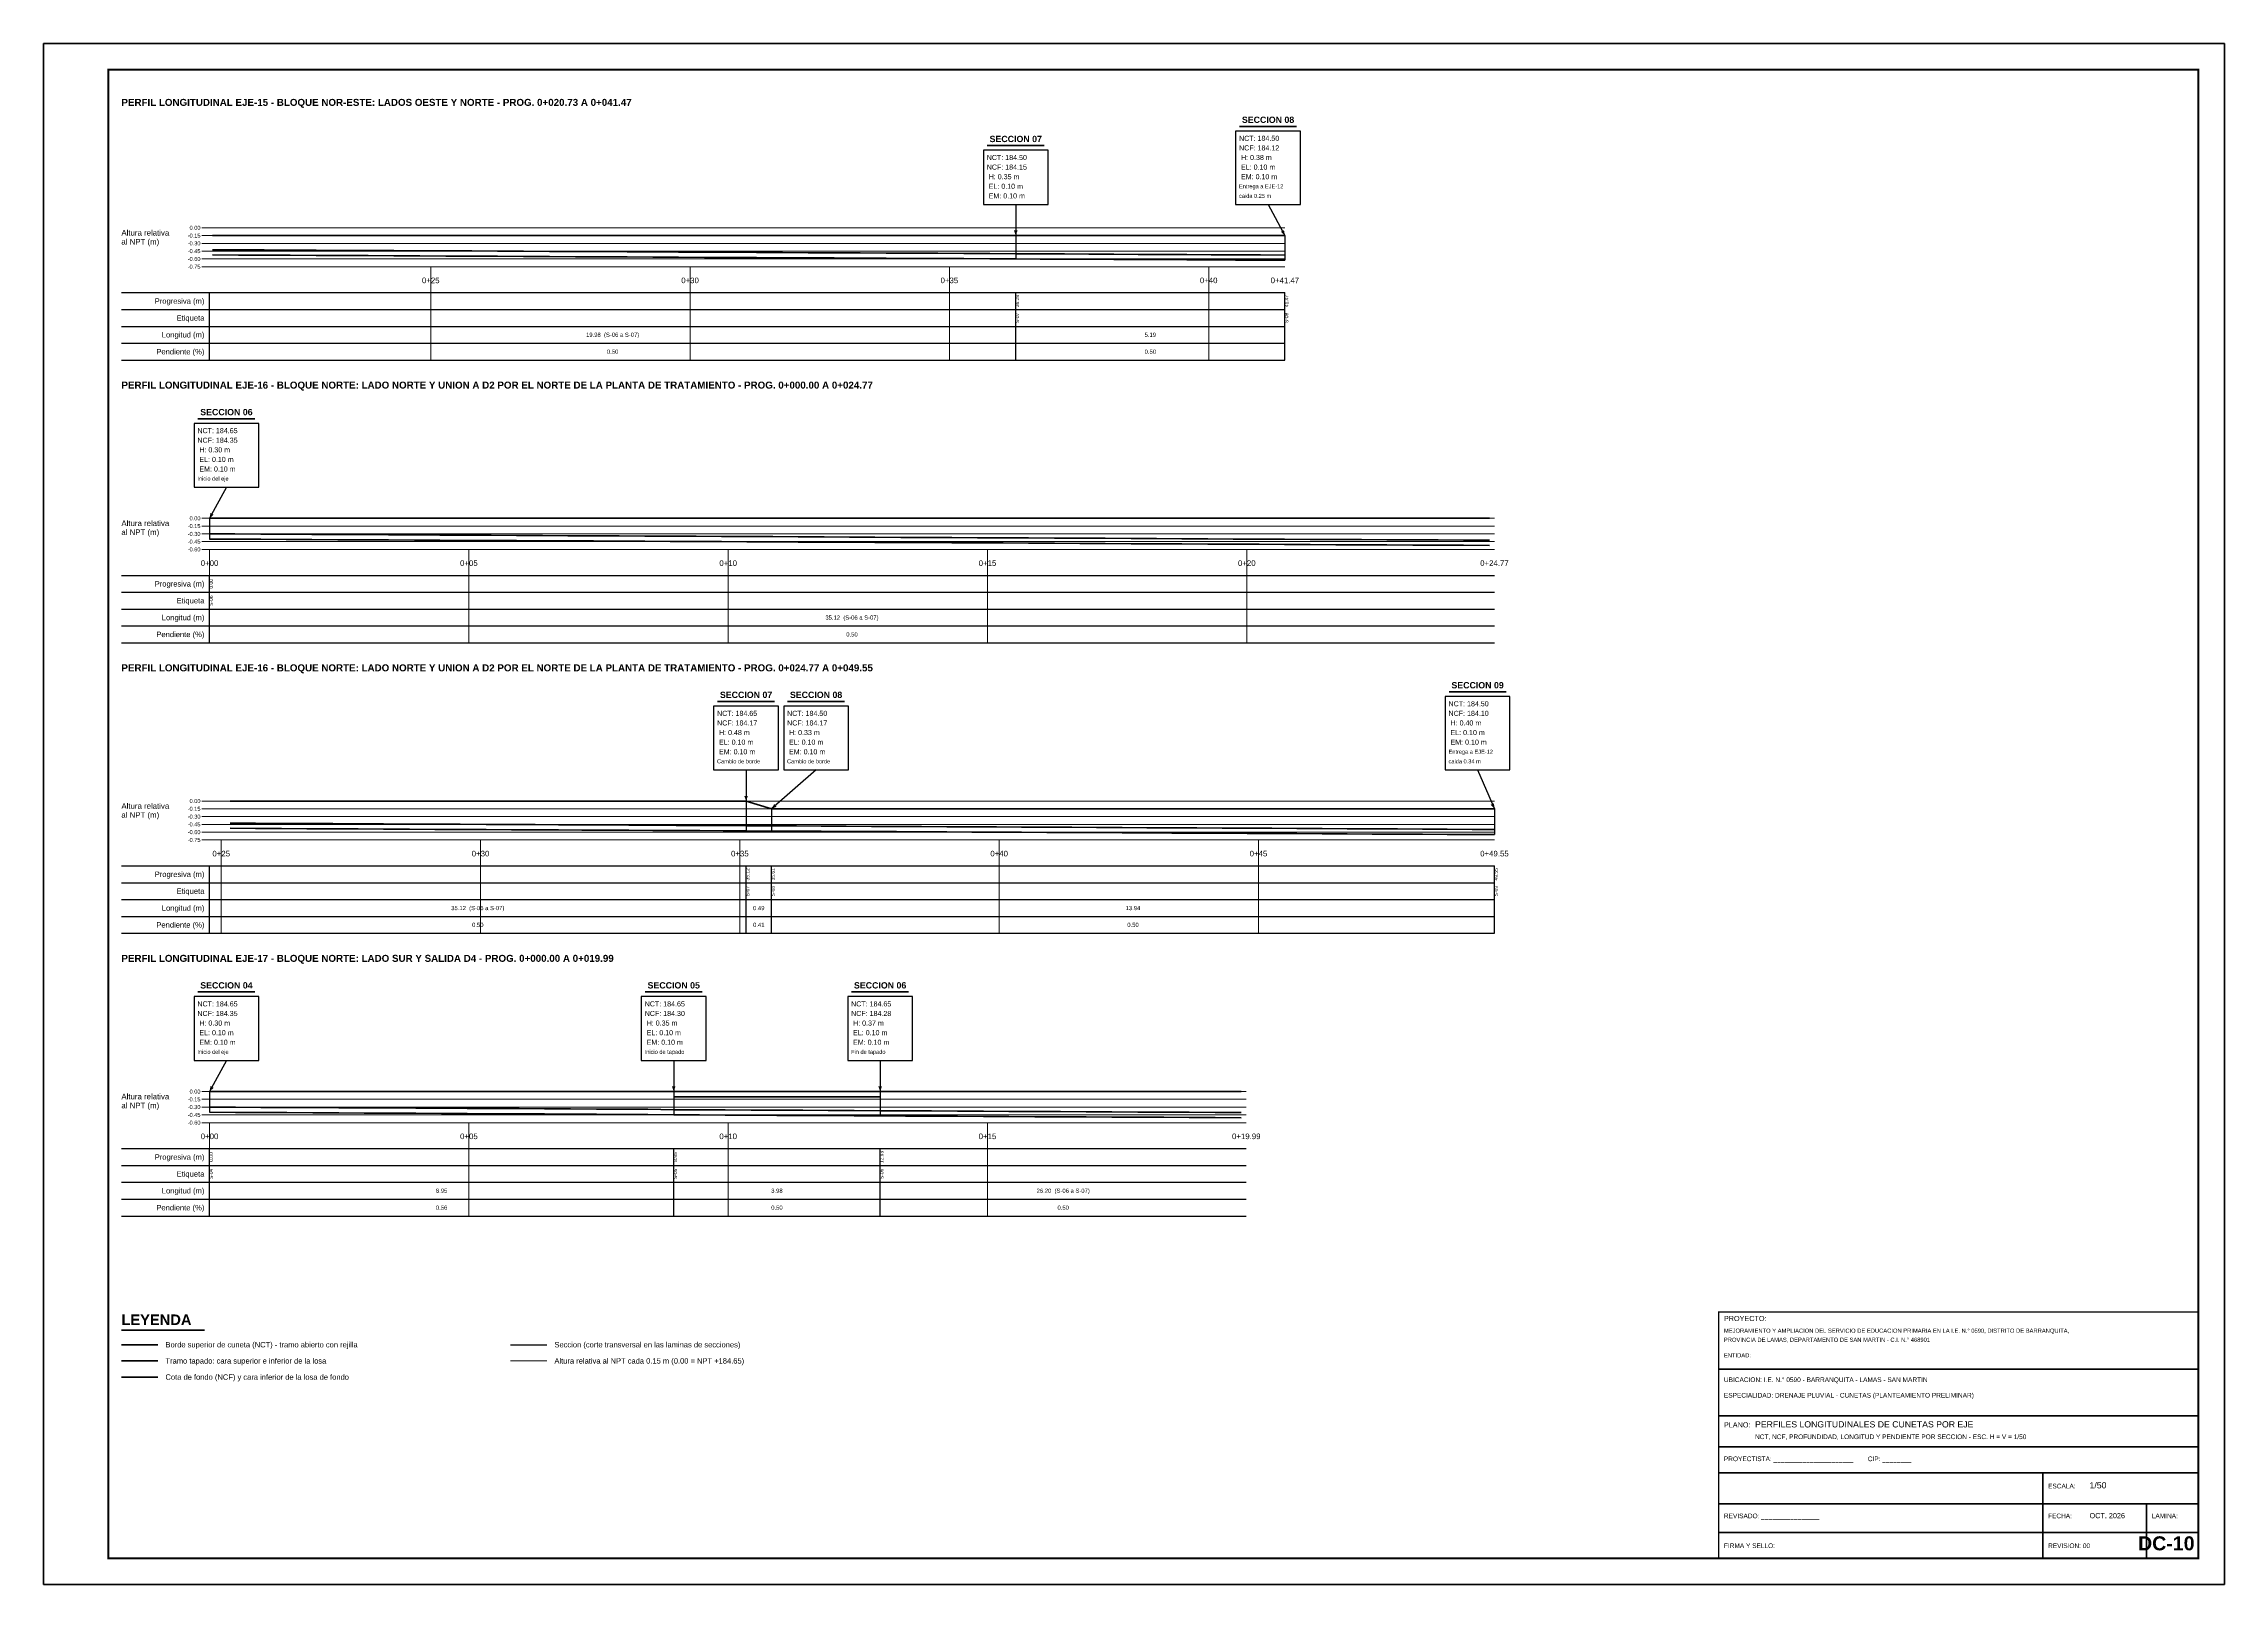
# Model space of a CAD drawing. Header units: metres. Extents: x 354768 to 355417, y 9249536 to 9250102.
# Drawn here: x 355222.05 to 355264.1, y 9249536 to 9249565.7 of the extents above; entities that cross this region are included whole.
import ezdxf
from ezdxf.enums import TextEntityAlignment as Align

# ---------------------------------------------------------------- set-up
doc = ezdxf.new("R2010")
doc.units = ezdxf.units.M
doc.header["$LTSCALE"] = 0.25
for name, color, linetype, lineweight in [('GRILLA', 9, 'CONTINUOUS', 13), ('MARCO', 7, 'CONTINUOUS', 50), ('PERF-FONDO', 6, 'CONTINUOUS', 35), ('PERF-NCT', 5, 'CONTINUOUS', 35), ('PERF-REF', 9, 'CONTINUOUS', 9), ('PERF-SECCION', 1, 'CONTINUOUS', 25), ('PERF-TAPA', 3, 'CONTINUOUS', 35), ('ROTULO', 7, 'CONTINUOUS', 35), ('TITULOS', 160, 'CONTINUOUS', 35)]:
    doc.layers.add(name, color=color, linetype=linetype, lineweight=lineweight)
for name, color, linetype in [('GUITARRA', 8, 'CONTINUOUS'), ('LEYENDA', 7, 'CONTINUOUS'), ('PERF-CAJA', 7, 'CONTINUOUS'), ('ROTULO-TEXTO', 7, 'CONTINUOUS'), ('TEXTOS', 7, 'CONTINUOUS')]:
    doc.layers.add(name, color=color, linetype=linetype)
doc.styles.get("Standard").update_dxf_attribs({"font": 'arial.ttf'})
doc.styles.add('TITULOS', font='arialbd.ttf')

msp = doc.modelspace()

# ---------------------------------------------------------------- linework, layer by layer
at = {"layer": 'GRILLA'}
for p, q in [((355229.52, 9249561.4), (355229.52, 9249559.6)), ((355234.52, 9249561.4), (355234.52, 9249559.6)), ((355239.52, 9249561.4), (355239.52, 9249559.6)), ((355244.52, 9249561.4), (355244.52, 9249559.6)), ((355225.255, 9249555.95), (355225.255, 9249554.15)), ((355230.255, 9249555.95), (355230.255, 9249554.15)), ((355235.255, 9249555.95), (355235.255, 9249554.15)), ((355240.255, 9249555.95), (355240.255, 9249554.15)), ((355245.255, 9249555.95), (355245.255, 9249554.15)), ((355225.48, 9249550.35), (355225.48, 9249548.55)), ((355230.48, 9249550.35), (355230.48, 9249548.55)), ((355235.48, 9249550.35), (355235.48, 9249548.55)), ((355240.48, 9249550.35), (355240.48, 9249548.55)), ((355245.48, 9249550.35), (355245.48, 9249548.55)), ((355225.255, 9249544.9), (355225.255, 9249543.1)), ((355230.255, 9249544.9), (355230.255, 9249543.1)), ((355235.255, 9249544.9), (355235.255, 9249543.1)), ((355240.255, 9249544.9), (355240.255, 9249543.1))]:
    msp.add_line(p, q, dxfattribs=at)
at = {"layer": 'GUITARRA'}
for p, q in [((355223.555, 9249560.9), (355245.99, 9249560.9)), ((355225.255, 9249559.6), (355225.255, 9249560.9)), ((355240.8, 9249559.6), (355240.8, 9249560.9)), ((355245.99, 9249559.6), (355245.99, 9249560.9)), ((355223.555, 9249560.575), (355245.99, 9249560.575)), ((355223.555, 9249560.25), (355245.99, 9249560.25)), ((355223.555, 9249559.925), (355245.99, 9249559.925)), ((355223.555, 9249559.6), (355245.99, 9249559.6)), ((355223.555, 9249555.45), (355250.03, 9249555.45)), ((355225.255, 9249554.15), (355225.255, 9249555.45)), ((355225.255, 9249554.15), (355225.255, 9249555.45)), ((355223.555, 9249555.125), (355250.03, 9249555.125)), ((355223.555, 9249554.8), (355250.03, 9249554.8)), ((355223.555, 9249554.475), (355250.03, 9249554.475)), ((355223.555, 9249554.15), (355250.03, 9249554.15)), ((355223.555, 9249549.85), (355250.03, 9249549.85)), ((355225.255, 9249548.55), (355225.255, 9249549.85)), ((355235.6, 9249548.55), (355235.6, 9249549.85)), ((355236.09, 9249548.55), (355236.09, 9249549.85)), ((355250.03, 9249548.55), (355250.03, 9249549.85)), ((355223.555, 9249549.525), (355250.03, 9249549.525)), ((355223.555, 9249549.2), (355250.03, 9249549.2)), ((355223.555, 9249548.875), (355250.03, 9249548.875)), ((355223.555, 9249548.55), (355250.03, 9249548.55)), ((355223.555, 9249544.4), (355245.245, 9249544.4)), ((355225.255, 9249543.1), (355225.255, 9249544.4)), ((355225.255, 9249543.1), (355225.255, 9249544.4)), ((355234.205, 9249543.1), (355234.205, 9249544.4)), ((355238.185, 9249543.1), (355238.185, 9249544.4)), ((355223.555, 9249544.075), (355245.245, 9249544.075)), ((355223.555, 9249543.75), (355245.245, 9249543.75)), ((355223.555, 9249543.425), (355245.245, 9249543.425)), ((355223.555, 9249543.1), (355245.245, 9249543.1))]:
    msp.add_line(p, q, dxfattribs=at)
at = {"layer": 'MARCO'}
msp.add_lwpolyline([(355222.055, 9249536), (355264.105, 9249536), (355264.105, 9249565.7), (355222.055, 9249565.7)], close=True, dxfattribs=at)
at = {"layer": 'MARCO', "const_width": 0.04}
msp.add_lwpolyline([(355223.305, 9249536.5), (355263.605, 9249536.5), (355263.605, 9249565.2), (355223.305, 9249565.2)], close=True, dxfattribs=at)
at = {"layer": 'PERF-CAJA'}
for p, q in [((355240.8, 9249562.6), (355240.8, 9249562)), ((355245.665, 9249562.6), (355245.99, 9249562)), ((355225.58, 9249557.15), (355225.255, 9249556.55)), ((355235.6, 9249551.7), (355235.6, 9249551.1)), ((355236.95, 9249551.7), (355236.09, 9249550.95)), ((355249.705, 9249551.7), (355250.03, 9249550.95)), ((355225.58, 9249546.1), (355225.255, 9249545.5)), ((355234.205, 9249546.1), (355234.205, 9249545.5)), ((355238.185, 9249546.1), (355238.185, 9249545.5))]:
    msp.add_line(p, q, dxfattribs=at)
for points in [[(355245.04, 9249562.6), (355246.29, 9249562.6), (355246.29, 9249564.015), (355245.04, 9249564.015)], [(355240.175, 9249562.6), (355241.425, 9249562.6), (355241.425, 9249563.645), (355240.175, 9249563.645)], [(355224.955, 9249557.15), (355226.205, 9249557.15), (355226.205, 9249558.38), (355224.955, 9249558.38)], [(355249.08, 9249551.7), (355250.33, 9249551.7), (355250.33, 9249553.115), (355249.08, 9249553.115)], [(355234.975, 9249551.7), (355236.225, 9249551.7), (355236.225, 9249552.93), (355234.975, 9249552.93)], [(355236.325, 9249551.7), (355237.575, 9249551.7), (355237.575, 9249552.93), (355236.325, 9249552.93)], [(355224.955, 9249546.1), (355226.205, 9249546.1), (355226.205, 9249547.33), (355224.955, 9249547.33)], [(355233.58, 9249546.1), (355234.83, 9249546.1), (355234.83, 9249547.33), (355233.58, 9249547.33)], [(355237.56, 9249546.1), (355238.81, 9249546.1), (355238.81, 9249547.33), (355237.56, 9249547.33)]]:
    msp.add_lwpolyline(points, close=True, dxfattribs=at)
for points in [[(355240.8, 9249562), (355240.835, 9249562.1), (355240.765, 9249562.1)], [(355245.99, 9249562), (355245.973, 9249562.105), (355245.912, 9249562.071)], [(355225.255, 9249556.55), (355225.333, 9249556.621), (355225.272, 9249556.655)], [(355235.6, 9249551.1), (355235.635, 9249551.2), (355235.565, 9249551.2)], [(355236.09, 9249550.95), (355236.188, 9249550.989), (355236.142, 9249551.042)], [(355250.03, 9249550.95), (355250.022, 9249551.056), (355249.958, 9249551.028)], [(355225.255, 9249545.5), (355225.333, 9249545.571), (355225.272, 9249545.605)], [(355234.205, 9249545.5), (355234.24, 9249545.6), (355234.17, 9249545.6)], [(355238.185, 9249545.5), (355238.22, 9249545.6), (355238.15, 9249545.6)]]:
    msp.add_solid(points, dxfattribs=at)
at = {"layer": 'PERF-FONDO'}
msp.add_line((355223.555, 9249539.996), (355224.255, 9249539.996), dxfattribs=at)
for points in [[(355225.31, 9249561.728), (355225.81, 9249561.725), (355226.31, 9249561.723), (355226.81, 9249561.72), (355227.31, 9249561.718), (355227.81, 9249561.715), (355228.31, 9249561.713), (355228.81, 9249561.71), (355229.31, 9249561.708), (355229.81, 9249561.705), (355230.31, 9249561.703), (355230.81, 9249561.7), (355231.31, 9249561.698), (355231.81, 9249561.695), (355232.31, 9249561.693), (355232.81, 9249561.69), (355233.31, 9249561.688), (355233.8, 9249561.685), (355234.3, 9249561.683), (355234.8, 9249561.68), (355235.3, 9249561.678), (355235.8, 9249561.675), (355236.3, 9249561.673), (355236.8, 9249561.67), (355237.3, 9249561.668), (355237.8, 9249561.665), (355238.3, 9249561.663), (355238.8, 9249561.66), (355239.3, 9249561.658), (355239.8, 9249561.655), (355240.3, 9249561.653), (355240.8, 9249561.65), (355241.27, 9249561.648), (355241.74, 9249561.645), (355242.21, 9249561.643), (355242.69, 9249561.641), (355243.16, 9249561.638), (355243.63, 9249561.636), (355244.1, 9249561.634), (355244.57, 9249561.631), (355245.04, 9249561.629), (355245.52, 9249561.626), (355245.99, 9249561.624)], [(355225.31, 9249561.628), (355225.81, 9249561.625), (355226.31, 9249561.623), (355226.81, 9249561.62), (355227.31, 9249561.618), (355227.81, 9249561.615), (355228.31, 9249561.613), (355228.81, 9249561.61), (355229.31, 9249561.608), (355229.81, 9249561.605), (355230.31, 9249561.603), (355230.81, 9249561.6), (355231.31, 9249561.598), (355231.81, 9249561.595), (355232.31, 9249561.593), (355232.81, 9249561.59), (355233.31, 9249561.588), (355233.8, 9249561.585), (355234.3, 9249561.583), (355234.8, 9249561.58), (355235.3, 9249561.578), (355235.8, 9249561.575), (355236.3, 9249561.573), (355236.8, 9249561.57), (355237.3, 9249561.568), (355237.8, 9249561.565), (355238.3, 9249561.563), (355238.8, 9249561.56), (355239.3, 9249561.558), (355239.8, 9249561.555), (355240.3, 9249561.553), (355240.8, 9249561.55), (355241.27, 9249561.548), (355241.74, 9249561.545), (355242.21, 9249561.543), (355242.69, 9249561.541), (355243.16, 9249561.538), (355243.63, 9249561.536), (355244.1, 9249561.534), (355244.57, 9249561.531), (355245.04, 9249561.529), (355245.52, 9249561.526), (355245.99, 9249561.524)], [(355225.255, 9249556.25), (355225.745, 9249556.248), (355226.245, 9249556.245), (355226.735, 9249556.243), (355227.225, 9249556.24), (355227.725, 9249556.238), (355228.215, 9249556.235), (355228.705, 9249556.233), (355229.205, 9249556.23), (355229.695, 9249556.228), (355230.195, 9249556.225), (355230.685, 9249556.223), (355231.175, 9249556.22), (355231.675, 9249556.218), (355232.165, 9249556.215), (355232.655, 9249556.213), (355233.155, 9249556.211), (355233.645, 9249556.208), (355234.135, 9249556.206), (355234.635, 9249556.203), (355235.125, 9249556.201), (355235.615, 9249556.198), (355236.115, 9249556.196), (355236.605, 9249556.193), (355237.105, 9249556.191), (355237.595, 9249556.188), (355238.085, 9249556.186), (355238.585, 9249556.183), (355239.075, 9249556.181), (355239.565, 9249556.178), (355240.065, 9249556.176), (355240.555, 9249556.174), (355241.045, 9249556.171), (355241.545, 9249556.169), (355242.035, 9249556.166), (355242.525, 9249556.164), (355243.025, 9249556.161), (355243.515, 9249556.159), (355244.005, 9249556.156), (355244.505, 9249556.154), (355244.995, 9249556.151), (355245.495, 9249556.149), (355245.985, 9249556.146), (355246.475, 9249556.144), (355246.975, 9249556.141), (355247.465, 9249556.139), (355247.955, 9249556.136), (355248.455, 9249556.134), (355248.945, 9249556.132), (355249.435, 9249556.129), (355249.935, 9249556.127)], [(355225.255, 9249556.15), (355225.745, 9249556.148), (355226.245, 9249556.145), (355226.735, 9249556.143), (355227.225, 9249556.14), (355227.725, 9249556.138), (355228.215, 9249556.135), (355228.705, 9249556.133), (355229.205, 9249556.13), (355229.695, 9249556.128), (355230.195, 9249556.125), (355230.685, 9249556.123), (355231.175, 9249556.12), (355231.675, 9249556.118), (355232.165, 9249556.115), (355232.655, 9249556.113), (355233.155, 9249556.111), (355233.645, 9249556.108), (355234.135, 9249556.106), (355234.635, 9249556.103), (355235.125, 9249556.101), (355235.615, 9249556.098), (355236.115, 9249556.096), (355236.605, 9249556.093), (355237.105, 9249556.091), (355237.595, 9249556.088), (355238.085, 9249556.086), (355238.585, 9249556.083), (355239.075, 9249556.081), (355239.565, 9249556.078), (355240.065, 9249556.076), (355240.555, 9249556.074), (355241.045, 9249556.071), (355241.545, 9249556.069), (355242.035, 9249556.066), (355242.525, 9249556.064), (355243.025, 9249556.061), (355243.515, 9249556.059), (355244.005, 9249556.056), (355244.505, 9249556.054), (355244.995, 9249556.051), (355245.495, 9249556.049), (355245.985, 9249556.046), (355246.475, 9249556.044), (355246.975, 9249556.041), (355247.465, 9249556.039), (355247.955, 9249556.036), (355248.455, 9249556.034), (355248.945, 9249556.032), (355249.435, 9249556.029), (355249.935, 9249556.027)], [(355225.65, 9249550.674), (355226.14, 9249550.672), (355226.64, 9249550.669), (355227.13, 9249550.667), (355227.63, 9249550.664), (355228.12, 9249550.662), (355228.61, 9249550.659), (355229.11, 9249550.657), (355229.6, 9249550.654), (355230.09, 9249550.652), (355230.59, 9249550.649), (355231.08, 9249550.647), (355231.53, 9249550.645), (355231.98, 9249550.643), (355232.43, 9249550.64), (355232.89, 9249550.638), (355233.34, 9249550.636), (355233.8, 9249550.633), (355234.25, 9249550.631), (355234.71, 9249550.629), (355235.16, 9249550.627), (355235.6, 9249550.624), (355236.09, 9249550.622), (355236.57, 9249550.62), (355237.05, 9249550.617), (355237.53, 9249550.615), (355238.02, 9249550.612), (355238.5, 9249550.61), (355238.98, 9249550.607), (355239.47, 9249550.605), (355239.95, 9249550.603), (355240.43, 9249550.6), (355240.91, 9249550.598), (355241.4, 9249550.595), (355241.88, 9249550.593), (355242.36, 9249550.591), (355242.85, 9249550.588), (355243.33, 9249550.586), (355243.81, 9249550.583), (355244.29, 9249550.581), (355244.78, 9249550.579), (355245.26, 9249550.576), (355245.74, 9249550.574), (355246.22, 9249550.571), (355246.71, 9249550.569), (355247.19, 9249550.566), (355247.67, 9249550.564), (355248.16, 9249550.562), (355248.64, 9249550.559), (355249.12, 9249550.557), (355249.6, 9249550.554), (355250.03, 9249550.552)], [(355225.65, 9249550.574), (355226.14, 9249550.572), (355226.64, 9249550.569), (355227.13, 9249550.567), (355227.63, 9249550.564), (355228.12, 9249550.562), (355228.61, 9249550.559), (355229.11, 9249550.557), (355229.6, 9249550.554), (355230.09, 9249550.552), (355230.59, 9249550.549), (355231.08, 9249550.547), (355231.53, 9249550.545), (355231.98, 9249550.543), (355232.43, 9249550.54), (355232.89, 9249550.538), (355233.34, 9249550.536), (355233.8, 9249550.533), (355234.25, 9249550.531), (355234.71, 9249550.529), (355235.16, 9249550.527), (355235.6, 9249550.524), (355236.09, 9249550.522), (355236.57, 9249550.52), (355237.05, 9249550.517), (355237.53, 9249550.515), (355238.02, 9249550.512), (355238.5, 9249550.51), (355238.98, 9249550.507), (355239.47, 9249550.505), (355239.95, 9249550.503), (355240.43, 9249550.5), (355240.91, 9249550.498), (355241.4, 9249550.495), (355241.88, 9249550.493), (355242.36, 9249550.491), (355242.85, 9249550.488), (355243.33, 9249550.486), (355243.81, 9249550.483), (355244.29, 9249550.481), (355244.78, 9249550.479), (355245.26, 9249550.476), (355245.74, 9249550.474), (355246.22, 9249550.471), (355246.71, 9249550.469), (355247.19, 9249550.466), (355247.67, 9249550.464), (355248.16, 9249550.462), (355248.64, 9249550.459), (355249.12, 9249550.457), (355249.6, 9249550.454), (355250.03, 9249550.452)], [(355225.255, 9249545.2), (355225.755, 9249545.198), (355226.245, 9249545.195), (355226.745, 9249545.193), (355227.245, 9249545.19), (355227.745, 9249545.188), (355228.235, 9249545.185), (355228.735, 9249545.183), (355229.235, 9249545.18), (355229.725, 9249545.178), (355230.225, 9249545.175), (355230.725, 9249545.173), (355231.225, 9249545.17), (355231.715, 9249545.168), (355232.215, 9249545.165), (355232.715, 9249545.163), (355233.205, 9249545.16), (355233.705, 9249545.158), (355234.205, 9249545.15), (355234.705, 9249545.148), (355235.195, 9249545.145), (355235.695, 9249545.143), (355236.195, 9249545.14), (355236.695, 9249545.138), (355237.185, 9249545.135), (355237.685, 9249545.133), (355238.185, 9249545.13), (355238.675, 9249545.128), (355239.175, 9249545.125), (355239.675, 9249545.123), (355240.175, 9249545.12), (355240.665, 9249545.118), (355241.165, 9249545.115), (355241.665, 9249545.113), (355242.155, 9249545.11), (355242.655, 9249545.108), (355243.155, 9249545.105), (355243.655, 9249545.103), (355244.145, 9249545.1), (355244.645, 9249545.098), (355245.145, 9249545.095)], [(355225.255, 9249545.1), (355225.755, 9249545.098), (355226.245, 9249545.095), (355226.745, 9249545.093), (355227.245, 9249545.09), (355227.745, 9249545.088), (355228.235, 9249545.085), (355228.735, 9249545.083), (355229.235, 9249545.08), (355229.725, 9249545.078), (355230.225, 9249545.075), (355230.725, 9249545.073), (355231.225, 9249545.07), (355231.715, 9249545.068), (355232.215, 9249545.065), (355232.715, 9249545.063), (355233.205, 9249545.06), (355233.705, 9249545.058), (355234.205, 9249545.05), (355234.705, 9249545.048), (355235.195, 9249545.045), (355235.695, 9249545.043), (355236.195, 9249545.04), (355236.695, 9249545.038), (355237.185, 9249545.035), (355237.685, 9249545.033), (355238.185, 9249545.03), (355238.675, 9249545.028), (355239.175, 9249545.025), (355239.675, 9249545.023), (355240.175, 9249545.02), (355240.665, 9249545.018), (355241.165, 9249545.015), (355241.665, 9249545.013), (355242.155, 9249545.01), (355242.655, 9249545.008), (355243.155, 9249545.005), (355243.655, 9249545.003), (355244.145, 9249545), (355244.645, 9249544.998), (355245.145, 9249544.995)]]:
    msp.add_lwpolyline(points, dxfattribs=at)
at = {"layer": 'PERF-NCT'}
msp.add_line((355223.555, 9249540.62), (355224.255, 9249540.62), dxfattribs=at)
for points in [[(355225.31, 9249562), (355225.81, 9249562), (355226.31, 9249562), (355226.81, 9249562), (355227.31, 9249562), (355227.81, 9249562), (355228.31, 9249562), (355228.81, 9249562), (355229.31, 9249562), (355229.81, 9249562), (355230.31, 9249562), (355230.81, 9249562), (355231.31, 9249562), (355231.81, 9249562), (355232.31, 9249562), (355232.81, 9249562), (355233.31, 9249562), (355233.8, 9249562), (355234.3, 9249562), (355234.8, 9249562), (355235.3, 9249562), (355235.8, 9249562), (355236.3, 9249562), (355236.8, 9249562), (355237.3, 9249562), (355237.8, 9249562), (355238.3, 9249562), (355238.8, 9249562), (355239.3, 9249562), (355239.8, 9249562), (355240.3, 9249562), (355240.8, 9249562), (355241.27, 9249562), (355241.74, 9249562), (355242.21, 9249562), (355242.69, 9249562), (355243.16, 9249562), (355243.63, 9249562), (355244.1, 9249562), (355244.57, 9249562), (355245.04, 9249562), (355245.52, 9249562), (355245.99, 9249562)], [(355225.255, 9249556.55), (355225.745, 9249556.55), (355226.245, 9249556.55), (355226.735, 9249556.55), (355227.225, 9249556.55), (355227.725, 9249556.55), (355228.215, 9249556.55), (355228.705, 9249556.55), (355229.205, 9249556.55), (355229.695, 9249556.55), (355230.195, 9249556.55), (355230.685, 9249556.55), (355231.175, 9249556.55), (355231.675, 9249556.55), (355232.165, 9249556.55), (355232.655, 9249556.55), (355233.155, 9249556.55), (355233.645, 9249556.55), (355234.135, 9249556.55), (355234.635, 9249556.55), (355235.125, 9249556.55), (355235.615, 9249556.55), (355236.115, 9249556.55), (355236.605, 9249556.55), (355237.105, 9249556.55), (355237.595, 9249556.55), (355238.085, 9249556.55), (355238.585, 9249556.55), (355239.075, 9249556.55), (355239.565, 9249556.55), (355240.065, 9249556.55), (355240.555, 9249556.55), (355241.045, 9249556.55), (355241.545, 9249556.55), (355242.035, 9249556.55), (355242.525, 9249556.55), (355243.025, 9249556.55), (355243.515, 9249556.55), (355244.005, 9249556.55), (355244.505, 9249556.55), (355244.995, 9249556.55), (355245.495, 9249556.55), (355245.985, 9249556.55), (355246.475, 9249556.55), (355246.975, 9249556.55), (355247.465, 9249556.55), (355247.955, 9249556.55), (355248.455, 9249556.55), (355248.945, 9249556.55), (355249.435, 9249556.55), (355249.935, 9249556.55)], [(355225.65, 9249551.1), (355226.14, 9249551.1), (355226.64, 9249551.1), (355227.13, 9249551.1), (355227.63, 9249551.1), (355228.12, 9249551.1), (355228.61, 9249551.1), (355229.11, 9249551.1), (355229.6, 9249551.1), (355230.09, 9249551.1), (355230.59, 9249551.1), (355231.08, 9249551.1), (355231.53, 9249551.1), (355231.98, 9249551.1), (355232.43, 9249551.1), (355232.89, 9249551.1), (355233.34, 9249551.1), (355233.8, 9249551.1), (355234.25, 9249551.1), (355234.71, 9249551.1), (355235.16, 9249551.1), (355235.6, 9249551.1), (355236.09, 9249550.95), (355236.57, 9249550.95), (355237.05, 9249550.95), (355237.53, 9249550.95), (355238.02, 9249550.95), (355238.5, 9249550.95), (355238.98, 9249550.95), (355239.47, 9249550.95), (355239.95, 9249550.95), (355240.43, 9249550.95), (355240.91, 9249550.95), (355241.4, 9249550.95), (355241.88, 9249550.95), (355242.36, 9249550.95), (355242.85, 9249550.95), (355243.33, 9249550.95), (355243.81, 9249550.95), (355244.29, 9249550.95), (355244.78, 9249550.95), (355245.26, 9249550.95), (355245.74, 9249550.95), (355246.22, 9249550.95), (355246.71, 9249550.95), (355247.19, 9249550.95), (355247.67, 9249550.95), (355248.16, 9249550.95), (355248.64, 9249550.95), (355249.12, 9249550.95), (355249.6, 9249550.95), (355250.03, 9249550.95)], [(355225.255, 9249545.5), (355225.755, 9249545.5), (355226.245, 9249545.5), (355226.745, 9249545.5), (355227.245, 9249545.5), (355227.745, 9249545.5), (355228.235, 9249545.5), (355228.735, 9249545.5), (355229.235, 9249545.5), (355229.725, 9249545.5), (355230.225, 9249545.5), (355230.725, 9249545.5), (355231.225, 9249545.5), (355231.715, 9249545.5), (355232.215, 9249545.5), (355232.715, 9249545.5), (355233.205, 9249545.5), (355233.705, 9249545.5), (355234.205, 9249545.5)], [(355238.185, 9249545.5), (355238.675, 9249545.5), (355239.175, 9249545.5), (355239.675, 9249545.5), (355240.175, 9249545.5), (355240.665, 9249545.5), (355241.165, 9249545.5), (355241.665, 9249545.5), (355242.155, 9249545.5), (355242.655, 9249545.5), (355243.155, 9249545.5), (355243.655, 9249545.5), (355244.145, 9249545.5), (355244.645, 9249545.5), (355245.145, 9249545.5)]]:
    msp.add_lwpolyline(points, dxfattribs=at)
at = {"layer": 'PERF-REF'}
for p, q in [((355225.105, 9249562.15), (355245.99, 9249562.15)), ((355225.105, 9249562), (355245.99, 9249562)), ((355225.105, 9249561.85), (355245.99, 9249561.85)), ((355225.105, 9249561.7), (355245.99, 9249561.7)), ((355225.105, 9249561.55), (355245.99, 9249561.55)), ((355225.105, 9249561.4), (355245.99, 9249561.4)), ((355225.105, 9249556.55), (355250.03, 9249556.55)), ((355225.105, 9249556.4), (355250.03, 9249556.4)), ((355225.105, 9249556.25), (355250.03, 9249556.25)), ((355225.105, 9249556.1), (355250.03, 9249556.1)), ((355225.105, 9249555.95), (355250.03, 9249555.95)), ((355225.105, 9249551.1), (355250.03, 9249551.1)), ((355225.105, 9249550.95), (355250.03, 9249550.95)), ((355225.105, 9249550.8), (355250.03, 9249550.8)), ((355225.105, 9249550.65), (355250.03, 9249550.65)), ((355225.105, 9249550.5), (355250.03, 9249550.5)), ((355225.105, 9249550.35), (355250.03, 9249550.35)), ((355225.105, 9249545.5), (355245.245, 9249545.5)), ((355225.105, 9249545.35), (355245.245, 9249545.35)), ((355225.105, 9249545.2), (355245.245, 9249545.2)), ((355225.105, 9249545.05), (355245.245, 9249545.05)), ((355225.105, 9249544.9), (355245.245, 9249544.9)), ((355231.055, 9249540.308), (355231.755, 9249540.308))]:
    msp.add_line(p, q, dxfattribs=at)
at = {"layer": 'PERF-SECCION'}
for p, q in [((355240.8, 9249562), (355240.8, 9249561.55)), ((355245.99, 9249562), (355245.99, 9249561.524)), ((355225.255, 9249556.55), (355225.255, 9249556.15)), ((355235.6, 9249551.1), (355235.6, 9249550.524)), ((355236.09, 9249550.95), (355236.09, 9249550.522)), ((355250.03, 9249550.95), (355250.03, 9249550.452)), ((355225.255, 9249545.5), (355225.255, 9249545.1)), ((355234.205, 9249545.5), (355234.205, 9249545.05)), ((355238.185, 9249545.5), (355238.185, 9249545.03)), ((355231.055, 9249540.62), (355231.755, 9249540.62))]:
    msp.add_line(p, q, dxfattribs=at)
at = {"layer": 'PERF-TAPA'}
msp.add_line((355223.555, 9249540.308), (355224.255, 9249540.308), dxfattribs=at)
for points in [[(355234.205, 9249545.5), (355234.705, 9249545.5), (355235.195, 9249545.5), (355235.695, 9249545.5), (355236.195, 9249545.5), (355236.695, 9249545.5), (355237.185, 9249545.5), (355237.685, 9249545.5), (355238.185, 9249545.5)], [(355234.205, 9249545.4), (355234.705, 9249545.4), (355235.195, 9249545.4), (355235.695, 9249545.4), (355236.195, 9249545.4), (355236.695, 9249545.4), (355237.185, 9249545.4), (355237.685, 9249545.4), (355238.185, 9249545.4)]]:
    msp.add_lwpolyline(points, dxfattribs=at)
at = {"layer": 'ROTULO'}
for p, q in [((355254.355, 9249540.15), (355263.605, 9249540.15)), ((355254.355, 9249539.25), (355263.605, 9249539.25)), ((355254.355, 9249538.65), (355263.605, 9249538.65)), ((355254.355, 9249538.15), (355263.605, 9249538.15)), ((355260.605, 9249538.15), (355260.605, 9249536.5)), ((355254.355, 9249537.55), (355263.605, 9249537.55)), ((355262.605, 9249537.55), (355262.605, 9249536.5)), ((355254.355, 9249537), (355263.605, 9249537))]:
    msp.add_line(p, q, dxfattribs=at)
at = {"layer": 'ROTULO', "const_width": 0.025}
msp.add_lwpolyline([(355254.355, 9249536.5), (355263.605, 9249536.5), (355263.605, 9249541.25), (355254.355, 9249541.25)], close=True, dxfattribs=at)
at = {"layer": 'TITULOS'}
for p, q in [((355245.115, 9249564.105), (355246.215, 9249564.105)), ((355240.25, 9249563.735), (355241.35, 9249563.735)), ((355225.03, 9249558.47), (355226.13, 9249558.47)), ((355249.155, 9249553.205), (355250.255, 9249553.205)), ((355235.05, 9249553.02), (355236.15, 9249553.02)), ((355236.4, 9249553.02), (355237.5, 9249553.02)), ((355225.03, 9249547.42), (355226.13, 9249547.42)), ((355233.655, 9249547.42), (355234.755, 9249547.42)), ((355237.635, 9249547.42), (355238.735, 9249547.42)), ((355223.555, 9249540.9), (355225.155, 9249540.9))]:
    msp.add_line(p, q, dxfattribs=at)

# ---------------------------------------------------------------- texts
at = {"layer": 'LEYENDA'}
for s, p in [('Borde superior de cuneta (NCT) - tramo abierto con rejilla', (355224.405, 9249540.62)), ('Seccion (corte transversal en las laminas de secciones)', (355231.905, 9249540.62)), ('Tramo tapado: cara superior e inferior de la losa', (355224.405, 9249540.308)), ('Cota de fondo (NCF) y cara inferior de la losa de fondo', (355224.405, 9249539.996)), ('Altura relativa al NPT cada 0.15 m (0.00 = NPT +184.65)', (355231.905, 9249540.308))]:
    msp.add_text(s, height=0.104, dxfattribs=at).set_placement(p, align=Align.MIDDLE_LEFT)
at = {"layer": 'ROTULO-TEXTO'}
for s, height, p in [('MEJORAMIENTO Y AMPLIACION DEL SERVICIO DE EDUCACION PRIMARIA EN LA I.E. N.° 0590, DISTRITO DE BARRANQUITA,', 0.08, (355254.455, 9249540.85)), ('PROYECTO:', 0.1, (355254.455, 9249541.075)), ('PROVINCIA DE LAMAS, DEPARTAMENTO DE SAN MARTIN - C.I. N.° 468901', 0.08, (355254.455, 9249540.675)), ('ENTIDAD:', 0.08, (355254.455, 9249540.375)), ('UBICACION: I.E. N.° 0590 - BARRANQUITA - LAMAS - SAN MARTIN', 0.09, (355254.455, 9249539.9)), ('ESPECIALIDAD: DRENAJE PLUVIAL - CUNETAS (PLANTEAMIENTO PRELIMINAR)', 0.09, (355254.455, 9249539.6)), ('PLANO:', 0.1, (355254.455, 9249539.025)), ('NCT, NCF, PROFUNDIDAD, LONGITUD Y PENDIENTE POR SECCION - ESC. H = V = 1/50', 0.09, (355255.055, 9249538.8)), ('PERFILES LONGITUDINALES DE CUNETAS POR EJE', 0.12, (355255.055, 9249539.025)), ('PROYECTISTA: ______________________        CIP: ________', 0.09, (355254.455, 9249538.375)), ('ESCALA:', 0.09, (355260.705, 9249537.85)), ('1/50', 0.12, (355261.505, 9249537.85)), ('REVISADO: ________________', 0.09, (355254.455, 9249537.275)), ('FECHA:', 0.09, (355260.705, 9249537.275)), ('OCT. 2026', 0.1, (355261.505, 9249537.275)), ('LAMINA:', 0.09, (355262.705, 9249537.275)), ('FIRMA Y SELLO:', 0.09, (355254.455, 9249536.7)), ('REVISION: 00', 0.09, (355260.705, 9249536.7))]:
    msp.add_text(s, height=height, dxfattribs=at).set_placement(p)
at = {"layer": 'TEXTOS'}
for s, height, p in [('NCT: 184.50', 0.09788, (355245.105, 9249563.875)), ('NCF: 184.12', 0.09788, (355245.105, 9249563.69)), ('NCT: 184.50', 0.09788, (355240.24, 9249563.505)), ('NCF: 184.15', 0.09788, (355240.24, 9249563.32)), (' H: 0.35 m', 0.0979, (355240.24, 9249563.135)), (' H: 0.38 m', 0.0979, (355245.105, 9249563.505)), (' EL: 0.10 m', 0.09788, (355245.105, 9249563.32)), (' EM: 0.10 m', 0.09788, (355245.105, 9249563.135)), (' EL: 0.10 m', 0.09788, (355240.24, 9249562.95)), (' EM: 0.10 m', 0.09788, (355240.24, 9249562.765)), ('caida 0.25 m', 0.07762, (355245.105, 9249562.765)), ('Entrega a EJE-12', 0.07762, (355245.105, 9249562.95)), ('NCT: 184.65', 0.09788, (355225.02, 9249558.24)), ('NCF: 184.35', 0.09788, (355225.02, 9249558.055)), (' H: 0.30 m', 0.0979, (355225.02, 9249557.87)), (' EL: 0.10 m', 0.09788, (355225.02, 9249557.685)), ('Inicio del eje', 0.07762, (355225.02, 9249557.315)), (' EM: 0.10 m', 0.09788, (355225.02, 9249557.5)), ('NCT: 184.65', 0.09788, (355235.04, 9249552.79)), ('NCF: 184.17', 0.09788, (355235.04, 9249552.605)), ('NCT: 184.50', 0.09788, (355236.39, 9249552.79)), ('NCF: 184.17', 0.09788, (355236.39, 9249552.605)), ('NCT: 184.50', 0.09788, (355249.145, 9249552.975)), ('NCF: 184.10', 0.09788, (355249.145, 9249552.79)), (' H: 0.40 m', 0.0979, (355249.145, 9249552.605)), (' H: 0.48 m', 0.0979, (355235.04, 9249552.42)), (' EL: 0.10 m', 0.09788, (355235.04, 9249552.235)), (' H: 0.33 m', 0.0979, (355236.39, 9249552.42)), (' EL: 0.10 m', 0.09788, (355236.39, 9249552.235)), (' EL: 0.10 m', 0.09788, (355249.145, 9249552.42)), (' EM: 0.10 m', 0.09788, (355249.145, 9249552.235)), ('Cambio de borde', 0.07762, (355235.04, 9249551.865)), (' EM: 0.10 m', 0.09788, (355235.04, 9249552.05)), ('Cambio de borde', 0.07762, (355236.39, 9249551.865)), (' EM: 0.10 m', 0.09788, (355236.39, 9249552.05)), ('caida 0.34 m', 0.07762, (355249.145, 9249551.865)), ('Entrega a EJE-12', 0.07762, (355249.145, 9249552.05)), ('NCT: 184.65', 0.09788, (355225.02, 9249547.19)), ('NCT: 184.65', 0.09788, (355233.645, 9249547.19)), ('NCT: 184.65', 0.09788, (355237.625, 9249547.19)), ('NCF: 184.35', 0.09788, (355225.02, 9249547.005)), (' H: 0.30 m', 0.0979, (355225.02, 9249546.82)), ('NCF: 184.30', 0.09788, (355233.645, 9249547.005)), (' H: 0.35 m', 0.0979, (355233.645, 9249546.82)), ('NCF: 184.28', 0.09788, (355237.625, 9249547.005)), (' H: 0.37 m', 0.0979, (355237.625, 9249546.82)), (' EL: 0.10 m', 0.09788, (355225.02, 9249546.635)), (' EM: 0.10 m', 0.09788, (355225.02, 9249546.45)), (' EL: 0.10 m', 0.09788, (355233.645, 9249546.635)), (' EM: 0.10 m', 0.09788, (355233.645, 9249546.45)), (' EL: 0.10 m', 0.09788, (355237.625, 9249546.635)), (' EM: 0.10 m', 0.09788, (355237.625, 9249546.45)), ('Inicio del eje', 0.07762, (355225.02, 9249546.265)), ('Inicio de tapado', 0.07762, (355233.645, 9249546.265)), ('Fin de tapado', 0.07762, (355237.625, 9249546.265))]:
    msp.add_text(s, height=height, dxfattribs=at).set_placement(p, align=Align.MIDDLE_LEFT)
for s, p in [('Altura relativa', (355223.555, 9249562)), ('al NPT (m)', (355223.555, 9249561.827)), ('Altura relativa', (355223.555, 9249556.4)), ('al NPT (m)', (355223.555, 9249556.227)), ('Altura relativa', (355223.555, 9249550.95)), ('al NPT (m)', (355223.555, 9249550.777)), ('Altura relativa', (355223.555, 9249545.35)), ('al NPT (m)', (355223.555, 9249545.177))]:
    msp.add_text(s, height=0.108, dxfattribs=at).set_placement(p)
for s, height, p in [('-0.15', 0.0776, (355225.08, 9249562)), ('0.00', 0.0776, (355225.08, 9249562.15)), ('-0.30', 0.0776, (355225.08, 9249561.85)), ('-0.45', 0.0776, (355225.08, 9249561.7)), ('-0.60', 0.0776, (355225.08, 9249561.55)), ('-0.75', 0.0776, (355225.08, 9249561.4)), ('Progresiva (m)', 0.10463, (355225.155, 9249560.738)), ('Etiqueta', 0.1046, (355225.155, 9249560.412)), ('Pendiente (%)', 0.10463, (355225.155, 9249559.762)), ('Longitud (m)', 0.10463, (355225.155, 9249560.088)), ('-0.15', 0.0776, (355225.08, 9249556.4)), ('0.00', 0.0776, (355225.08, 9249556.55)), ('-0.30', 0.0776, (355225.08, 9249556.25)), ('-0.45', 0.0776, (355225.08, 9249556.1)), ('-0.60', 0.0776, (355225.08, 9249555.95)), ('Progresiva (m)', 0.10463, (355225.155, 9249555.287)), ('Etiqueta', 0.1046, (355225.155, 9249554.963)), ('Pendiente (%)', 0.10463, (355225.155, 9249554.312)), ('Longitud (m)', 0.10463, (355225.155, 9249554.637)), ('-0.15', 0.0776, (355225.08, 9249550.95)), ('0.00', 0.0776, (355225.08, 9249551.1)), ('-0.30', 0.0776, (355225.08, 9249550.8)), ('-0.45', 0.0776, (355225.08, 9249550.65)), ('-0.60', 0.0776, (355225.08, 9249550.5)), ('-0.75', 0.0776, (355225.08, 9249550.35)), ('Progresiva (m)', 0.10463, (355225.155, 9249549.688)), ('Etiqueta', 0.1046, (355225.155, 9249549.363)), ('Longitud (m)', 0.10463, (355225.155, 9249549.037)), ('Pendiente (%)', 0.10463, (355225.155, 9249548.713)), ('0.00', 0.0776, (355225.08, 9249545.5)), ('-0.15', 0.0776, (355225.08, 9249545.35)), ('-0.30', 0.0776, (355225.08, 9249545.2)), ('-0.45', 0.0776, (355225.08, 9249545.05)), ('-0.60', 0.0776, (355225.08, 9249544.9)), ('Progresiva (m)', 0.10463, (355225.155, 9249544.238)), ('Etiqueta', 0.1046, (355225.155, 9249543.912)), ('Longitud (m)', 0.10463, (355225.155, 9249543.588)), ('Pendiente (%)', 0.10463, (355225.155, 9249543.262))]:
    msp.add_text(s, height=height, dxfattribs=at).set_placement(p, align=Align.MIDDLE_RIGHT)
for s, p in [('0+25', (355229.52, 9249561.05)), ('0+30', (355234.52, 9249561.05)), ('0+35', (355239.52, 9249561.05)), ('0+40', (355244.52, 9249561.05)), ('0+41.47', (355245.99, 9249561.05)), ('0+00', (355225.255, 9249555.6)), ('0+05', (355230.255, 9249555.6)), ('0+10', (355235.255, 9249555.6)), ('0+15', (355240.255, 9249555.6)), ('0+20', (355245.255, 9249555.6)), ('0+24.77', (355250.03, 9249555.6)), ('0+25', (355225.48, 9249550)), ('0+30', (355230.48, 9249550)), ('0+35', (355235.48, 9249550)), ('0+40', (355240.48, 9249550)), ('0+45', (355245.48, 9249550)), ('0+49.55', (355250.03, 9249550)), ('0+00', (355225.255, 9249544.55)), ('0+05', (355230.255, 9249544.55)), ('0+10', (355235.255, 9249544.55)), ('0+15', (355240.255, 9249544.55)), ('0+19.99', (355245.245, 9249544.55))]:
    msp.add_text(s, height=0.108, dxfattribs=at).set_placement(p, align=Align.BOTTOM_CENTER)
for s, p in [('36.28', (355240.83, 9249560.738)), ('41.47', (355246.02, 9249560.738)), ('S-07', (355240.83, 9249560.412)), ('S-08', (355246.02, 9249560.412)), ('0.00', (355225.285, 9249555.287)), ('S-06', (355225.285, 9249554.963)), ('35.12', (355235.63, 9249549.688)), ('35.61', (355236.12, 9249549.688)), ('49.55', (355250.06, 9249549.688)), ('S-07', (355235.63, 9249549.363)), ('S-08', (355236.12, 9249549.363)), ('S-09', (355250.06, 9249549.363)), ('0.00', (355225.285, 9249544.238)), ('8.95', (355234.235, 9249544.238)), ('12.93', (355238.215, 9249544.238)), ('S-04', (355225.285, 9249543.912)), ('S-05', (355234.235, 9249543.912)), ('S-06', (355238.215, 9249543.912))]:
    msp.add_text(s, height=0.0675, rotation=90, dxfattribs=at).set_placement(p, align=Align.MIDDLE_CENTER)
for s, p in [('19.98  (S-06 a S-07)', (355233.027, 9249560.088)), ('0.50', (355233.027, 9249559.762)), ('5.19', (355243.395, 9249560.088)), ('0.50', (355243.395, 9249559.762)), ('35.12  (S-06 a S-07)', (355237.642, 9249554.637)), ('0.50', (355237.642, 9249554.312)), ('35.12  (S-06 a S-07)', (355230.427, 9249549.037)), ('0.49', (355235.845, 9249549.037)), ('13.94', (355243.06, 9249549.037)), ('0.50', (355230.427, 9249548.713)), ('0.41', (355235.845, 9249548.713)), ('0.50', (355243.06, 9249548.713)), ('8.95', (355229.73, 9249543.588)), ('3.98', (355236.195, 9249543.588)), ('26.20  (S-06 a S-07)', (355241.715, 9249543.588)), ('0.56', (355229.73, 9249543.262)), ('0.50', (355236.195, 9249543.262)), ('0.50', (355241.715, 9249543.262))]:
    msp.add_text(s, height=0.081, dxfattribs=at).set_placement(p, align=Align.MIDDLE_CENTER)
at = {"layer": 'TITULOS', "style": 'TITULOS'}
for s, height, p in [('PERFIL LONGITUDINAL EJE-15 - BLOQUE NOR-ESTE: LADOS OESTE Y NORTE - PROG. 0+020.73 A 0+041.47', 0.135, (355223.555, 9249564.5)), ('PERFIL LONGITUDINAL EJE-16 - BLOQUE NORTE: LADO NORTE Y UNION A D2 POR EL NORTE DE LA PLANTA DE TRATAMIENTO - PROG. 0+000.00 A 0+024.77', 0.135, (355223.555, 9249559.05)), ('PERFIL LONGITUDINAL EJE-16 - BLOQUE NORTE: LADO NORTE Y UNION A D2 POR EL NORTE DE LA PLANTA DE TRATAMIENTO - PROG. 0+024.77 A 0+049.55', 0.135, (355223.555, 9249553.6)), ('PERFIL LONGITUDINAL EJE-17 - BLOQUE NORTE: LADO SUR Y SALIDA D4 - PROG. 0+000.00 A 0+019.99', 0.135, (355223.555, 9249548)), ('LEYENDA', 0.2025, (355223.555, 9249541))]:
    msp.add_text(s, height=height, dxfattribs=at).set_placement(p)
for s, p in [('SECCION 08', (355245.665, 9249564.135)), ('SECCION 07', (355240.8, 9249563.765)), ('SECCION 06', (355225.58, 9249558.5)), ('SECCION 07', (355235.6, 9249553.05)), ('SECCION 08', (355236.95, 9249553.05)), ('SECCION 09', (355249.705, 9249553.235)), ('SECCION 04', (355225.58, 9249547.45)), ('SECCION 05', (355234.205, 9249547.45)), ('SECCION 06', (355238.185, 9249547.45))]:
    msp.add_text(s, height=0.1215, dxfattribs=at).set_placement(p, align=Align.BOTTOM_CENTER)
msp.add_text('DC-10', height=0.27, dxfattribs=at).set_placement((355263.53, 9249536.575), align=Align.BOTTOM_RIGHT)

doc.saveas('drawing.dxf')
